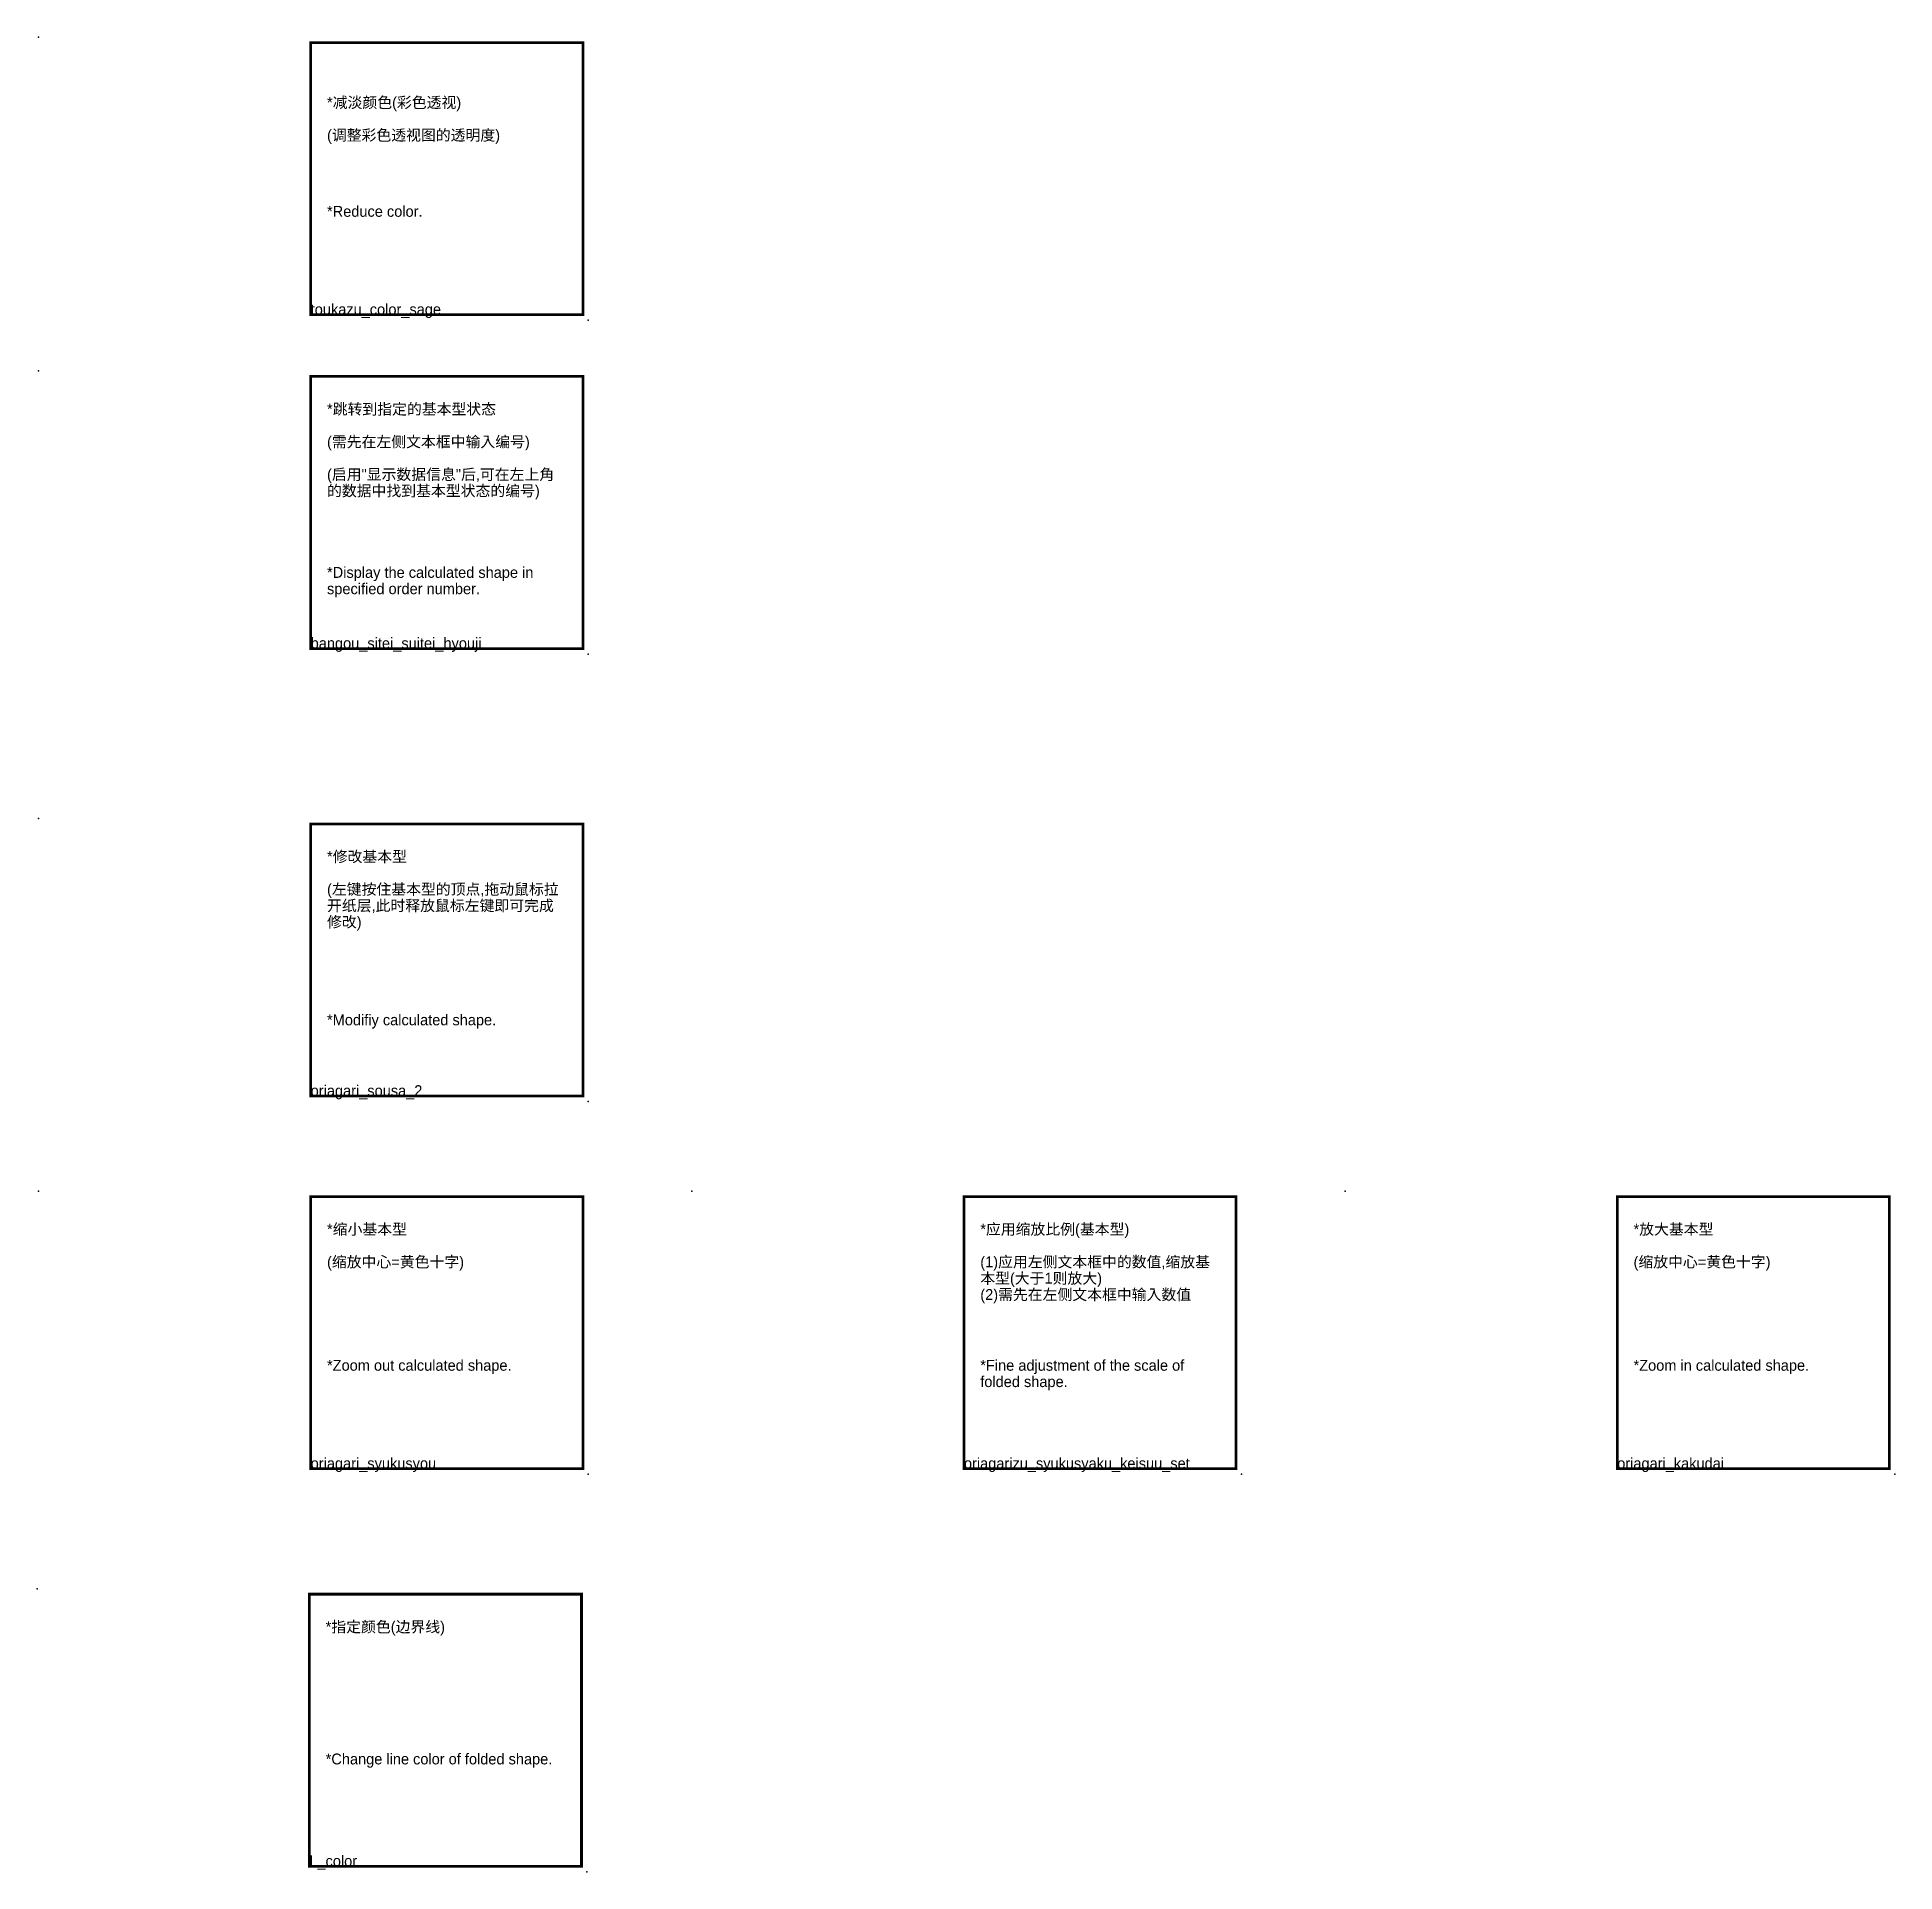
# Model space of a CAD drawing. Header units: millimetres. Extents: x -1842 to 3667, y -2745 to 2263.
# Drawn here: x 1757.7 to 2098.9, y -2524.3 to -2187.3 of the extents above; entities that cross this region are included whole.
import ezdxf

# ---------------------------------------------------------------- set-up
doc = ezdxf.new("R2010")
doc.units = ezdxf.units.MM
doc.header["$LTSCALE"] = 1000
doc.layers.add('1-中文', color=7, linetype='Continuous', lineweight=25)
doc.layers.add('2-英文', color=250, linetype='Continuous', lineweight=25)
doc.layers.add('3-图名', color=6, linetype='Continuous', plot=False, transparency=0.5)
doc.layers.add('4-图框', color=7, linetype='Continuous', true_color=0x81cde4)
doc.styles.add('kucha制图', font='')
doc.styles.get('kucha制图').set_extended_font_data('思源黑体 CN Regular')

msp = doc.modelspace()

# ---------------------------------------------------------------- texts
at = {"layer": '1-中文', "char_height": 2, "attachment_point": 1, "line_spacing_factor": 0.9, "style": 'kucha制图'}
for s, insert in [('*减淡颜色(彩色透视)\\P\\P(调整彩色透视图的透明度)', (1810.93, -2198.32)), ('*跳转到指定的基本型状态\\P\\P(需先在左侧文本框中输入编号)\\P\\P(启用"显示数据信息"后,可在左上角的数据中找到基本型状态的编号)', (1810.93, -2254.64)), ('*修改基本型\\P\\P(左键按住基本型的顶点,拖动鼠标拉开纸层,此时释放鼠标左键即可完成修改)', (1810.93, -2336.83)), ('*缩小基本型\\P\\P(缩放中心=黄色十字)', (1810.93, -2405.28)), ('*应用缩放比例(基本型)\\P\\P(1)应用左侧文本框中的数值,缩放基本型(大于1则放大)\\P(2)需先在左侧文本框中输入数值', (1930.93, -2405.28)), ('*放大基本型\\P\\P(缩放中心=黄色十字)', (2050.93, -2405.28)), ('*指定颜色(边界线)', (1810.68, -2478.32))]:
    msp.add_mtext_dynamic_manual_height_columns(s, width=44, gutter_width=12.5, heights=[0], dxfattribs=dict(at, insert=insert))
at = {"layer": '2-英文', "char_height": 2, "attachment_point": 1, "line_spacing_factor": 0.9, "style": 'kucha制图'}
for s, width, insert in [('*Reduce color.', 44, (1810.93, -2218.32)), ('*Display the calculated shape in specified order number.', 43.8707, (1810.93, -2284.64)), ('*Modifiy calculated shape.', 43.8707, (1810.93, -2366.83)), ('*Zoom out calculated shape.', 43.8707, (1810.93, -2430.28)), ('*Fine adjustment of the scale of folded shape.', 43.8707, (1930.93, -2430.28)), ('*Zoom in calculated shape.', 43.8707, (2050.93, -2430.28)), ('*Change line color of folded shape.', 47, (1810.68, -2502.59))]:
    msp.add_mtext_dynamic_manual_height_columns(s, width=width, gutter_width=12.5, heights=[0], dxfattribs=dict(at, insert=insert))

# ---------------------------------------------------------------- blocks, each defined once
blk = doc.blocks.new('*U15')
at = {"color": 0, "const_width": 0.5}
blk.add_lwpolyline([(0, -50), (50, -50), (50, 0), (0, 0)], close=True, dxfattribs=at)
at = {"color": 8}
for p in [(-50, 1), (51, -51)]:
    blk.add_point(p, dxfattribs=at)
blk = doc.blocks.new('图名')
at = {"layer": '3-图名', "ltscale": 8, "style": 'kucha制图', "flags": 8}
blk.add_attdef('图名', (0, 0), '', height=2, dxfattribs=at)

# ---------------------------------------------------------------- block references
at = {"layer": '3-图名'}
ref = msp.add_blockref('图名', (1807.93, -2238.32), dxfattribs=at)
ref.add_attrib('图名', 'toukazu_color_sage', (1807.93, -2238.32), dxfattribs={"ltscale": 8, "height": 2, "style": 'kucha制图'})
ref = msp.add_blockref('图名', (1807.93, -2299.64), dxfattribs=at)
ref.add_attrib('图名', 'bangou_sitei_suitei_hyouji', (1807.93, -2299.64), dxfattribs={"ltscale": 8, "height": 2, "style": 'kucha制图'})
ref = msp.add_blockref('图名', (1807.93, -2381.83), dxfattribs=at)
ref.add_attrib('图名', 'oriagari_sousa_2', (1807.93, -2381.83), dxfattribs={"ltscale": 8, "height": 2, "style": 'kucha制图'})
ref = msp.add_blockref('图名', (1807.93, -2450.28), dxfattribs=at)
ref.add_attrib('图名', 'oriagari_syukusyou', (1807.93, -2450.28), dxfattribs={"ltscale": 8, "height": 2, "style": 'kucha制图'})
ref = msp.add_blockref('图名', (1927.93, -2450.28), dxfattribs=at)
ref.add_attrib('图名', 'oriagarizu_syukusyaku_keisuu_set', (1927.93, -2450.28), dxfattribs={"ltscale": 8, "height": 2, "style": 'kucha制图'})
ref = msp.add_blockref('图名', (2047.93, -2450.28), dxfattribs=at)
ref.add_attrib('图名', 'oriagari_kakudai', (2047.93, -2450.28), dxfattribs={"ltscale": 8, "height": 2, "style": 'kucha制图'})
ref = msp.add_blockref('图名', (1807.68, -2523.32), dxfattribs=at)
ref.add_attrib('图名', 'L_color', (1807.68, -2523.32), dxfattribs={"ltscale": 8, "height": 2, "style": 'kucha制图'})
at = {"layer": '4-图框'}
for p in [(1807.93, -2188.32), (1807.93, -2249.64), (1807.93, -2331.83), (1807.93, -2400.28), (1927.93, -2400.28), (2047.93, -2400.28), (1807.68, -2473.32)]:
    msp.add_blockref('*U15', p, dxfattribs=at)

msp.set_redraw_order([(e.dxf.handle, doc.entitydb.next_handle()) for e in msp.query("TEXT MTEXT ATTDEF DIMENSION ARC_DIMENSION")])  # texts and dimensions are drawn at this point

doc.saveas('drawing.dxf')
